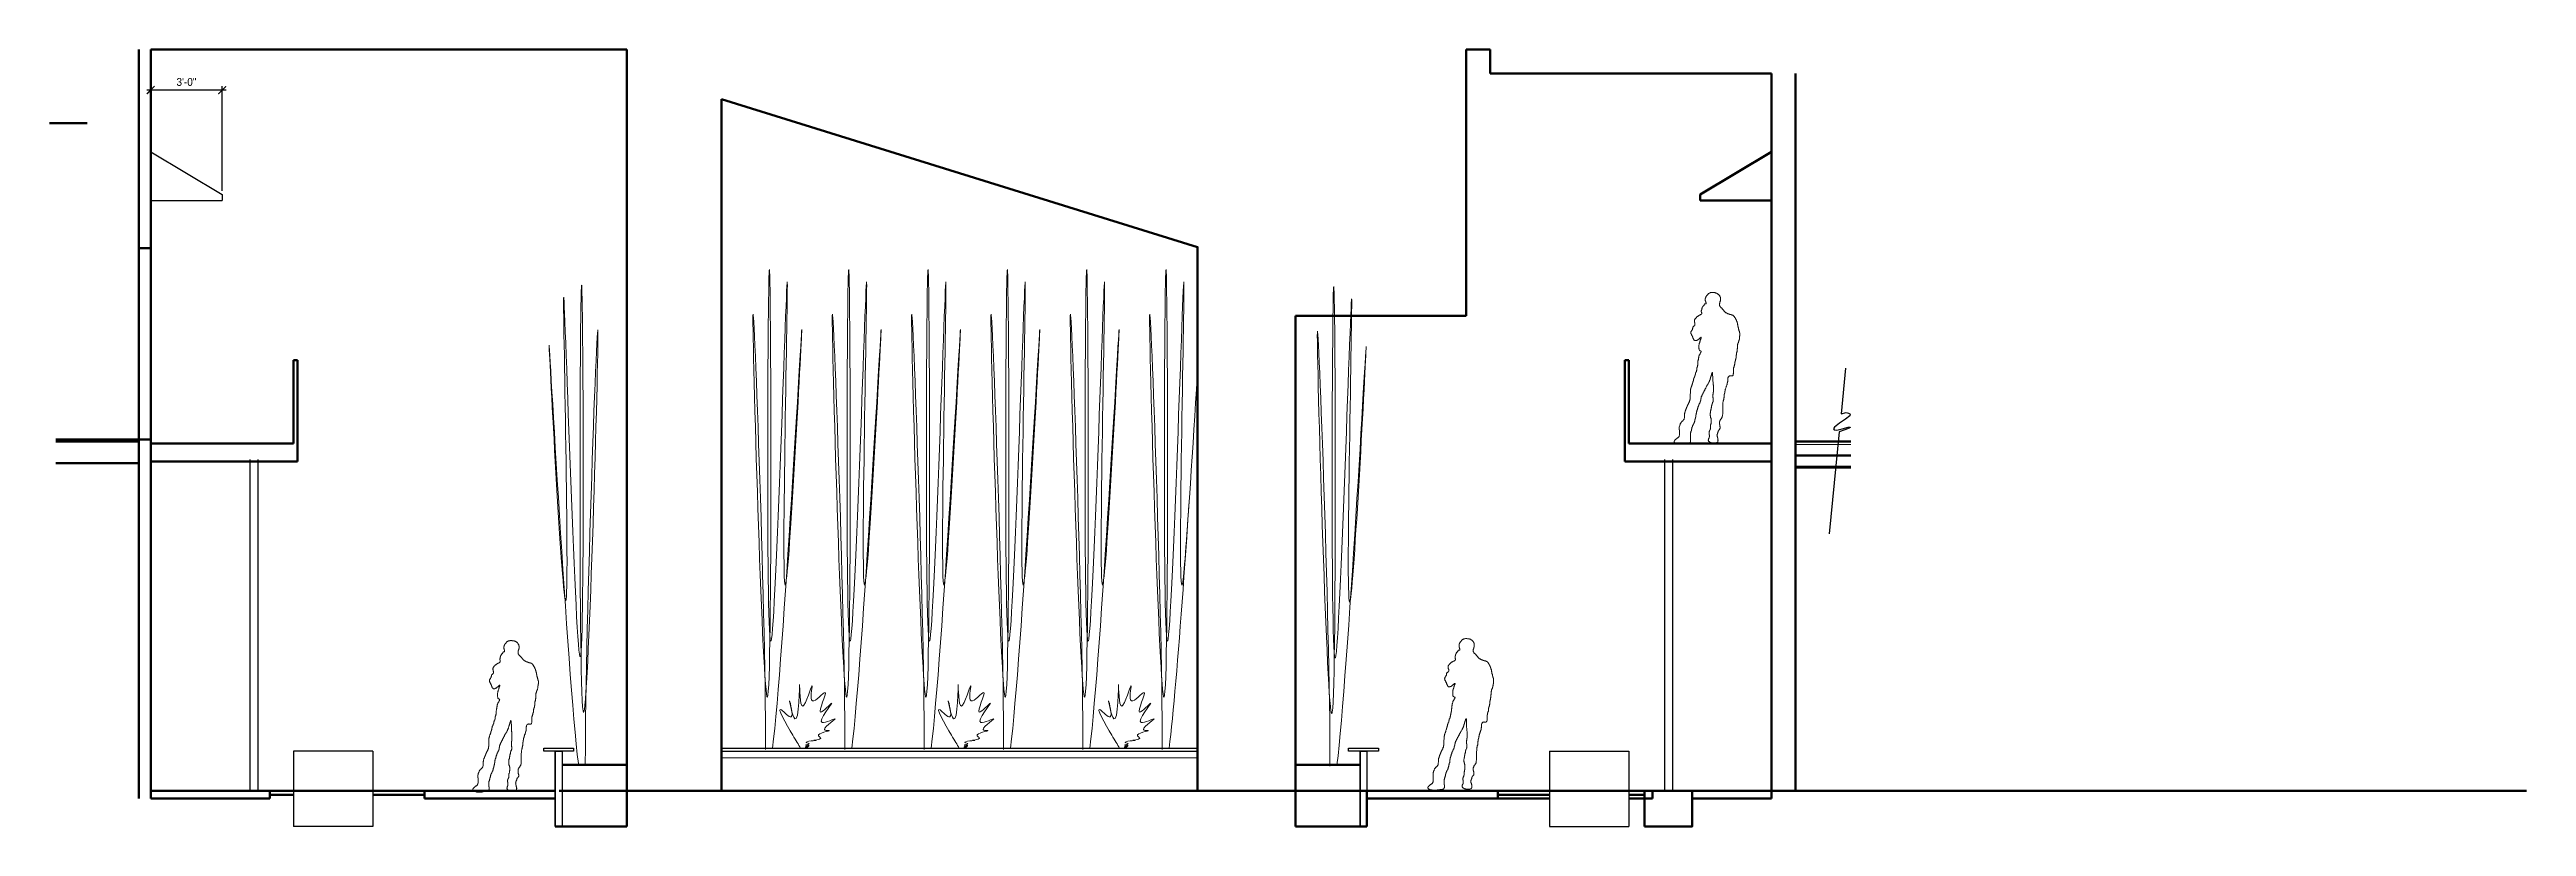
# Model space of a CAD drawing. Header units: inches. Extents: x -5536 to 8590, y -9140 to 228.
# Drawn here: x 7341 to 8590, y -4818 to -4426 of the extents above; entities that cross this region are included whole.
import ezdxf

# ---------------------------------------------------------------- set-up
doc = ezdxf.new("R2010")
doc.units = ezdxf.units.IN
doc.header["$LTSCALE"] = 0.125
doc.header["$MEASUREMENT"] = 0
doc.header["$PDMODE"] = 35
doc.header["$PDSIZE"] = -5
doc.layers.get('0').update_dxf_attribs({"linetype": 'CONTINUOUS'})
doc.layers.get('Defpoints').update_dxf_attribs({"linetype": 'CONTINUOUS'})
for name, color, linetype, lineweight in [('A-ELEV-2', 5, 'CONTINUOUS', 25), ('A-ELEV-3', 8, 'CONTINUOUS', 15), ('A-ELEV-CUT', 3, 'CONTINUOUS', 50)]:
    doc.layers.add(name, color=color, linetype=linetype, lineweight=lineweight)
doc.layers.add('A-note-dim-1_4', color=8, linetype='CONTINUOUS')
doc.styles.add('1_4SM', font='swisse.ttf', dxfattribs={"width": 0.9, "height": 4})
doc.dimstyles.new('DIM1_4', dxfattribs={"dimtxt": 4, "dimasz": 4, "dimexe": 2, "dimexo": 2, "dimgap": 2, "dimtad": 1, "dimdec": 4, "dimzin": 11, "dimdsep": 46, "dimlunit": 4, "dimtxsty": '1_4SM', "dimblk": 'ARCHTICK', "dimblk1": 'ARCHTICK', "dimblk2": 'ARCHTICK', "dimsah": 1, "dimcen": 4, "dimdle": 2, "dimclrd": 8, "dimclre": 8, "dimclrt": 8, "dimadec": 0, "dimazin": 0, "dimtfac": 4, "dimtdec": 4, "dimtofl": 0, "dimtmove": 2, "dimatfit": 3, "dimfxl": 1, "dimfrac": 2, "dimtzin": 0, "dimarcsym": 0})

msp = doc.modelspace()

# ---------------------------------------------------------------- blocks, each defined once
blk = doc.blocks.new('E01-PEEP-GREG01')
at = {"layer": 'A-ELEV-3'}
blk.add_lwpolyline([(3.5, 44.8), (3.4, 44.4), (3.3, 44.2), (3.1, 43.9), (3, 43.7), (2.9, 43.5), (2.8, 43.3), (2.7, 43.2), (2.6, 43), (2.5, 42.9), (2.5, 42.8), (2.4, 42.6), (2.4, 42.5), (2.3, 42.4), (2.3, 42.2), (2.3, 42.1), (2.2, 41.9), (2.2, 41.7), (2.2, 41.6), (2.1, 41.4), (2.1, 41.2), (2, 41), (2, 40.8), (2, 40.6), (1.9, 40.4), (1.9, 40.3), (1.9, 40.1), (1.8, 40), (1.8, 39.8), (1.8, 39.7), (1.8, 39.5), (1.8, 39.4), (1.8, 39.2), (1.7, 39), (1.7, 38.9), (1.7, 38.7), (1.7, 38.5), (1.7, 38.3), (1.7, 38.1), (1.7, 37.9), (1.7, 37.7), (1.6, 37.6), (1.6, 37.4), (1.6, 37.3), (1.5, 37.1), (1.5, 37), (1.5, 36.9), (1.4, 36.8), (1.4, 36.7), (1.4, 36.6), (1.3, 36.5), (1.3, 36.3), (1.3, 36.2), (1.3, 36.1), (1.2, 36), (1.2, 35.9), (1.2, 35.8), (1.2, 35.7), (1.2, 35.6), (1.2, 35.4), (1.2, 35.3), (1.2, 35.2), (1.1, 35.1), (1.1, 35), (1.1, 34.9), (1.1, 34.8), (1, 34.7), (1, 34.5), (0.9, 34.4), (0.9, 34.3), (0.8, 34.2), (0.8, 34.1), (0.7, 34), (0.7, 33.9), (0.6, 33.8), (0.6, 33.6), (0.6, 33.5), (0.5, 33.4), (0.5, 33.3), (0.5, 33.2), (0.5, 33.1), (0.4, 33), (0.4, 32.9), (0.4, 32.8), (0.4, 32.6), (0.3, 32.5), (0.3, 32.4), (0.3, 32.3), (0.2, 32.2), (0.2, 32.1), (0.1, 32), (0.1, 31.9), (0, 31.7), (0, 31.6), (-0.1, 31.5), (-0.1, 31.4), (-0.2, 31.3), (-0.2, 31.2), (-0.3, 31.1), (-0.3, 31), (-0.3, 30.8), (-0.4, 30.7), (-0.4, 30.6), (-0.4, 30.5), (-0.4, 30.4), (-0.5, 30.3), (-0.5, 30.2), (-0.5, 30.1), (-0.5, 29.9), (-0.6, 29.8), (-0.6, 29.7), (-0.6, 29.6), (-0.6, 29.5), (-0.7, 29.4), (-0.7, 29.3), (-0.8, 29.2), (-0.8, 29), (-0.8, 28.9), (-0.9, 28.8), (-0.9, 28.7), (-0.9, 28.6), (-1, 28.5), (-1, 28.4), (-1, 28.3), (-1.1, 28.1), (-1.1, 28), (-1.1, 27.9), (-1.2, 27.7), (-1.2, 27.6), (-1.3, 27.4), (-1.4, 27.2), (-1.4, 27), (-1.5, 26.8), (-1.6, 26.6), (-1.7, 26.4), (-1.7, 26.2), (-1.8, 26.1), (-1.8, 25.9), (-1.9, 25.7), (-1.9, 25.6), (-1.9, 25.4), (-2, 25.2), (-2, 25), (-2, 24.8), (-2, 24.6), (-2, 24.3), (-2, 23.9), (-2, 23.6), (-2.1, 23.2), (-2.1, 22.9), (-2.1, 22.5), (-2.1, 22.2), (-2.1, 21.9), (-2.1, 21.6), (-2.1, 21.4), (-2.1, 21.2), (-2.1, 21), (-2.2, 20.9), (-2.2, 20.8), (-2.2, 20.6), (-2.2, 20.5), (-2.3, 20.4), (-2.3, 20.3), (-2.3, 20.2), (-2.3, 20.1), (-2.3, 20), (-2.4, 19.8), (-2.4, 19.7), (-2.4, 19.6), (-2.5, 19.5), (-2.5, 19.4), (-2.6, 19.3), (-2.6, 19.2), (-2.6, 19.1), (-2.7, 18.9), (-2.7, 18.8), (-2.8, 18.7), (-2.9, 18.6), (-2.9, 18.5), (-3, 18.4), (-3, 18.3), (-3.1, 18.2), (-3.2, 18.1), (-3.2, 17.9), (-3.3, 17.8), (-3.3, 17.7), (-3.4, 17.6), (-3.4, 17.5), (-3.5, 17.4), (-3.5, 17.3), (-3.6, 17.2), (-3.6, 17), (-3.7, 16.9), (-3.7, 16.8), (-3.8, 16.7), (-3.8, 16.6), (-3.8, 16.5), (-3.9, 16.4), (-3.9, 16.3), (-4, 16.1), (-4, 16), (-4.1, 15.9), (-4.1, 15.8), (-4.2, 15.7), (-4.2, 15.6), (-4.3, 15.5), (-4.3, 15.4), (-4.3, 15.2), (-4.4, 15.1), (-4.4, 15), (-4.5, 14.9), (-4.5, 14.8), (-4.6, 14.7), (-4.6, 14.6), (-4.6, 14.5), (-4.7, 14.3), (-4.7, 14.2), (-4.7, 14.1), (-4.8, 14), (-4.8, 13.9), (-4.8, 13.8), (-4.8, 13.6), (-4.9, 13.4), (-4.9, 13.3), (-4.9, 13), (-4.9, 12.8), (-4.9, 12.5), (-4.9, 12.3), (-4.9, 12), (-5, 11.7), (-5, 11.4), (-5, 11.2), (-5.1, 10.9), (-5.1, 10.7), (-5.2, 10.5), (-5.3, 10.4), (-5.4, 10.2), (-5.5, 10.1), (-5.6, 10), (-5.7, 9.9), (-5.8, 9.8), (-5.9, 9.7), (-6, 9.6), (-6.2, 9.5), (-6.3, 9.4), (-6.4, 9.3), (-6.5, 9.1), (-6.6, 9), (-6.7, 8.9), (-6.8, 8.7), (-6.9, 8.5), (-7, 8.3), (-7.1, 8.1), (-7.1, 7.9), (-7.2, 7.7), (-7.3, 7.6), (-7.4, 7.4), (-7.4, 7.2), (-7.4, 7.1), (-7.5, 6.9), (-7.5, 6.8), (-7.5, 6.7), (-7.6, 6.6), (-7.6, 6.5), (-7.6, 6.3), (-7.6, 6.2), (-7.6, 6.1), (-7.6, 6), (-7.6, 5.9), (-7.6, 5.8), (-7.6, 5.7), (-7.6, 5.6), (-7.6, 5.4), (-7.6, 5.3), (-7.6, 5.2), (-7.5, 5.1), (-7.5, 5), (-7.5, 4.8), (-7.5, 4.6), (-7.5, 4.5), (-7.5, 4.2), (-7.5, 4), (-7.5, 3.7), (-7.5, 3.5), (-7.5, 3.2), (-7.5, 2.9), (-7.5, 2.7), (-7.5, 2.4), (-7.6, 2.2), (-7.7, 2), (-7.7, 1.8), (-7.8, 1.7), (-7.9, 1.5), (-8, 1.4), (-8.1, 1.3), (-8.2, 1.2), (-8.3, 1.2), (-8.5, 1.1), (-8.6, 1), (-8.7, 0.9), (-8.8, 0.9), (-8.9, 0.8), (-9, 0.7), (-9.1, 0.6), (-9.2, 0.5), (-9.3, 0.4), (-9.5, 0.3), (-9.6, 0.2), (-9.7, 0.1), (-9.8, 0), (-9.9, -0.1), (-9.9, -0.2), (-10, -0.3), (-10.1, -0.4), (-10.1, -0.5), (-10.2, -0.6), (-10.2, -0.7), (-10.2, -0.8), (-10.2, -1), (-10.2, -1), (-10.1, -1.1), (-10.1, -1.2), (-10, -1.3), (-9.9, -1.4), (-9.8, -1.5), (-9.7, -1.5), (-9.6, -1.6), (-9.4, -1.7), (-9.3, -1.7), (-9.1, -1.8), (-8.9, -1.8), (-8.7, -1.9), (-8.5, -1.9), (-8.3, -1.9), (-8.1, -2), (-7.8, -2), (-7.6, -2), (-7.4, -2.1), (-7.2, -2.1), (-7, -2.1), (-6.7, -2.1), (-6.5, -2.1), (-6.3, -2.1), (-6.1, -2.1), (-6, -2), (-5.8, -2), (-5.7, -2), (-5.5, -2), (-5.4, -1.9), (-5.2, -1.9), (-5.1, -1.9), (-4.9, -1.8), (-4.8, -1.8), (-4.6, -1.8), (-4.4, -1.8), (-4.2, -1.8), (-4, -1.7), (-3.8, -1.7), (-3.6, -1.7), (-3.5, -1.7), (-3.3, -1.7), (-3.1, -1.7), (-3, -1.7), (-2.8, -1.7), (-2.7, -1.6), (-2.6, -1.6), (-2.5, -1.6), (-2.4, -1.5), (-2.3, -1.4), (-2.2, -1.4), (-2.2, -1.3), (-2.1, -1.2), (-2.1, -1.1), (-2, -1), (-2, -0.9), (-2, -0.8), (-1.9, -0.7), (-1.9, -0.5), (-1.9, -0.4), (-1.9, -0.3), (-1.9, -0.2), (-1.9, -0.1), (-1.9, 0), (-1.9, 0.1), (-1.9, 0.2), (-1.9, 0.3), (-1.9, 0.5), (-1.9, 0.6), (-2, 0.7), (-2, 0.8), (-2, 1), (-2, 1.1), (-2, 1.3), (-2, 1.5), (-2, 1.6), (-2, 1.8), (-2, 2), (-2, 2.2), (-2, 2.4), (-2, 2.6), (-2, 2.8), (-2, 2.9), (-2, 3.1), (-2, 3.2), (-2, 3.4), (-1.9, 3.5), (-1.9, 3.6), (-1.9, 3.7), (-1.8, 3.8), (-1.8, 3.9), (-1.8, 4), (-1.7, 4.2), (-1.7, 4.3), (-1.7, 4.4), (-1.6, 4.5), (-1.6, 4.6), (-1.5, 4.7), (-1.5, 4.8), (-1.5, 4.9), (-1.5, 5.1), (-1.4, 5.2), (-1.4, 5.3), (-1.4, 5.4), (-1.4, 5.5), (-1.3, 5.6), (-1.3, 5.7), (-1.3, 5.8), (-1.3, 6), (-1.2, 6.1), (-1.2, 6.2), (-1.2, 6.3), (-1.2, 6.4), (-1.1, 6.5), (-1.1, 6.6), (-1, 6.7), (-1, 6.9), (-1, 7), (-0.9, 7.1), (-0.9, 7.2), (-0.8, 7.3), (-0.8, 7.4), (-0.7, 7.5), (-0.6, 7.6), (-0.6, 7.8), (-0.5, 7.9), (-0.5, 8), (-0.4, 8.1), (-0.3, 8.2), (-0.3, 8.3), (-0.2, 8.4), (-0.2, 8.5), (-0.1, 8.7), (-0.1, 8.8), (0, 8.9), (0, 9), (0, 9.1), (0.1, 9.2), (0.1, 9.3), (0.1, 9.4), (0.2, 9.5), (0.2, 9.7), (0.2, 9.8), (0.2, 9.9), (0.3, 10), (0.3, 10.1), (0.3, 10.2), (0.3, 10.3), (0.4, 10.4), (0.4, 10.6), (0.4, 10.7), (0.4, 10.8), (0.5, 10.9), (0.5, 11), (0.5, 11.1), (0.6, 11.2), (0.6, 11.3), (0.6, 11.5), (0.7, 11.6), (0.7, 11.7), (0.7, 11.8), (0.8, 11.9), (0.8, 12), (0.8, 12.1), (0.8, 12.2), (0.8, 12.4), (0.8, 12.5), (0.8, 12.6), (0.8, 12.7), (0.9, 12.8), (0.9, 12.9), (0.9, 13), (0.9, 13.1), (0.9, 13.3), (0.9, 13.4), (1, 13.5), (1, 13.6), (1, 13.7), (1, 13.8), (1, 13.9), (1.1, 14), (1.1, 14.1), (1.1, 14.3), (1.2, 14.4), (1.2, 14.5), (1.2, 14.6), (1.2, 14.7), (1.3, 14.8), (1.3, 14.9), (1.4, 15), (1.4, 15.2), (1.4, 15.3), (1.5, 15.4), (1.5, 15.5), (1.5, 15.6), (1.6, 15.7), (1.6, 15.8), (1.6, 15.9), (1.7, 16.1), (1.7, 16.2), (1.7, 16.3), (1.8, 16.4), (1.8, 16.5), (1.8, 16.6), (1.9, 16.7), (1.9, 16.8), (1.9, 17), (2, 17.1), (2, 17.2), (2.1, 17.3), (2.1, 17.4), (2.2, 17.5), (2.2, 17.6), (2.3, 17.7), (2.3, 17.9), (2.4, 18), (2.4, 18.1), (2.5, 18.2), (2.5, 18.3), (2.6, 18.4), (2.6, 18.5), (2.7, 18.6), (2.8, 18.7), (2.8, 18.9), (2.9, 19), (2.9, 19.1), (3, 19.2), (3, 19.3), (3, 19.4), (3.1, 19.5), (3.1, 19.6), (3.1, 19.8), (3.1, 19.9), (3.2, 20), (3.2, 20.1), (3.2, 20.2), (3.2, 20.3), (3.2, 20.4), (3.3, 20.5), (3.3, 20.7), (3.3, 20.8), (3.3, 20.9), (3.4, 21), (3.4, 21.1), (3.4, 21.2), (3.4, 21.3), (3.5, 21.4), (3.5, 21.6), (3.5, 21.7), (3.5, 21.8), (3.6, 21.9), (3.6, 22), (3.7, 22.1), (3.7, 22.2), (3.8, 22.3), (3.8, 22.5), (3.9, 22.6), (3.9, 22.7), (4, 22.8), (4, 22.9), (4.1, 23), (4.1, 23.1), (4.2, 23.2), (4.3, 23.3), (4.3, 23.5), (4.4, 23.6), (4.4, 23.7), (4.5, 23.8), (4.5, 23.9), (4.6, 24), (4.6, 24.1), (4.7, 24.2), (4.8, 24.4), (4.8, 24.5), (4.9, 24.6), (4.9, 24.7), (5, 24.8), (5, 24.9), (5.1, 25), (5.2, 25.1), (5.2, 25.3), (5.3, 25.4), (5.3, 25.5), (5.4, 25.6), (5.5, 25.7), (5.5, 25.9), (5.6, 26), (5.7, 26.2), (5.8, 26.4), (5.9, 26.6), (6, 26.8), (6.2, 27.1), (6.3, 27.3), (6.5, 27.6), (6.6, 27.9), (6.8, 28.2), (7, 28.4), (7.1, 28.7), (7.2, 28.9), (7.3, 29.1), (7.4, 29.2), (7.4, 29.4), (7.5, 29.5), (7.6, 29.6), (7.6, 29.7), (7.7, 29.9), (7.7, 30), (7.7, 30.1), (7.8, 30.2), (7.8, 30.3), (7.9, 30.4), (7.9, 30.5), (7.9, 30.6), (8, 30.8), (8, 30.9), (8, 31), (8.1, 31.1), (8.1, 31.2), (8.1, 31.3), (8.2, 31.4), (8.2, 31.5), (8.2, 31.7), (8.3, 31.8), (8.3, 31.9), (8.3, 32), (8.4, 32.1), (8.4, 32.2), (8.4, 32.3), (8.5, 32.4), (8.5, 32.5), (8.6, 32.7), (8.6, 32.8), (8.6, 32.9), (8.6, 33), (8.7, 33.1), (8.7, 33.2), (8.7, 33.3), (8.8, 33.4), (8.8, 33.6), (8.8, 33.7), (8.9, 33.8), (8.9, 33.9), (8.9, 33.9), (9, 34), (9, 34), (9.1, 34), (9.1, 34), (9.1, 34), (9.1, 33.9), (9.2, 33.8), (9.2, 33.6), (9.2, 33.4), (9.2, 33.2), (9.2, 32.8), (9.2, 32.5), (9.3, 32.1), (9.3, 31.6), (9.3, 31.2), (9.3, 30.8), (9.3, 30.3), (9.3, 29.9), (9.3, 29.6), (9.4, 29.2), (9.4, 29), (9.4, 28.7), (9.4, 28.5), (9.5, 28.3), (9.5, 28.1), (9.5, 27.9), (9.6, 27.6), (9.6, 27.3), (9.6, 27), (9.6, 26.6), (9.6, 26.3), (9.6, 25.9), (9.6, 25.5), (9.6, 25.2), (9.6, 24.9), (9.6, 24.7), (9.6, 24.4), (9.6, 24.2), (9.5, 24.1), (9.5, 23.9), (9.5, 23.8), (9.5, 23.7), (9.4, 23.6), (9.4, 23.5), (9.4, 23.3), (9.4, 23.2), (9.4, 23.1), (9.3, 23), (9.3, 22.9), (9.3, 22.8), (9.3, 22.7), (9.3, 22.6), (9.3, 22.5), (9.3, 22.3), (9.3, 22.2), (9.3, 22.1), (9.3, 22), (9.3, 21.9), (9.3, 21.8), (9.3, 21.7), (9.3, 21.6), (9.3, 21.4), (9.4, 21.3), (9.4, 21.2), (9.4, 21.1), (9.4, 21), (9.4, 20.9), (9.5, 20.8), (9.5, 20.7), (9.5, 20.5), (9.5, 20.4), (9.5, 20.3), (9.5, 20.2), (9.5, 20.1), (9.5, 20), (9.5, 19.9), (9.5, 19.8), (9.5, 19.6), (9.4, 19.5), (9.4, 19.4), (9.4, 19.3), (9.3, 19.2), (9.3, 19.1), (9.2, 19), (9.2, 18.9), (9.1, 18.7), (9.1, 18.6), (9.1, 18.5), (9, 18.4), (9, 18.3), (8.9, 18.2), (8.9, 18.1), (8.9, 18), (8.8, 17.9), (8.8, 17.7), (8.8, 17.6), (8.8, 17.5), (8.8, 17.4), (8.7, 17.3), (8.7, 17.2), (8.7, 17.1), (8.7, 17), (8.6, 16.8), (8.6, 16.7), (8.6, 16.6), (8.6, 16.5), (8.6, 16.4), (8.5, 16.3), (8.5, 16.2), (8.5, 16.1), (8.5, 15.9), (8.4, 15.8), (8.4, 15.7), (8.4, 15.6), (8.4, 15.5), (8.3, 15.4), (8.3, 15.3), (8.3, 15.2), (8.3, 15), (8.3, 14.9), (8.2, 14.8), (8.2, 14.7), (8.2, 14.6), (8.2, 14.5), (8.1, 14.4), (8.1, 14.3), (8.1, 14.1), (8.1, 14), (8.1, 13.9), (8.1, 13.7), (8, 13.5), (8, 13.4), (8, 13.2), (8, 13), (8, 12.8), (8, 12.6), (8, 12.4), (8.1, 12.2), (8.1, 12.1), (8.1, 11.9), (8.1, 11.7), (8.2, 11.6), (8.2, 11.5), (8.2, 11.4), (8.3, 11.2), (8.3, 11.1), (8.3, 11), (8.4, 10.9), (8.4, 10.8), (8.4, 10.7), (8.5, 10.6), (8.5, 10.4), (8.5, 10.3), (8.5, 10.2), (8.5, 10.1), (8.5, 10), (8.5, 9.9), (8.5, 9.8), (8.5, 9.7), (8.5, 9.5), (8.5, 9.4), (8.5, 9.3), (8.5, 9.2), (8.5, 9.1), (8.5, 9), (8.5, 8.9), (8.5, 8.8), (8.4, 8.7), (8.4, 8.5), (8.4, 8.4), (8.4, 8.3), (8.3, 8.2), (8.3, 8.1), (8.3, 8), (8.3, 7.9), (8.3, 7.8), (8.2, 7.6), (8.2, 7.5), (8.2, 7.4), (8.2, 7.3), (8.1, 7.2), (8.1, 7.1), (8.1, 7), (8.1, 6.9), (8.1, 6.7), (8.1, 6.6), (8.1, 6.5), (8.1, 6.4), (8.1, 6.3), (8.1, 6.2), (8.1, 6.1), (8.1, 6), (8.1, 5.8), (8.1, 5.7), (8.1, 5.6), (8, 5.5), (8, 5.4), (8, 5.3), (7.9, 5.2), (7.9, 5.1), (7.8, 4.9), (7.7, 4.8), (7.7, 4.7), (7.6, 4.6), (7.6, 4.5), (7.5, 4.4), (7.5, 4.3), (7.5, 4.2), (7.4, 4), (7.4, 3.9), (7.4, 3.8), (7.4, 3.7), (7.4, 3.6), (7.4, 3.5), (7.4, 3.4), (7.4, 3.3), (7.4, 3.2), (7.5, 3), (7.5, 2.9), (7.5, 2.8), (7.5, 2.7), (7.5, 2.6), (7.6, 2.5), (7.6, 2.4), (7.6, 2.3), (7.6, 2.1), (7.6, 2), (7.6, 1.9), (7.6, 1.8), (7.6, 1.7), (7.5, 1.6), (7.5, 1.5), (7.5, 1.4), (7.5, 1.2), (7.4, 1.1), (7.4, 1), (7.3, 0.9), (7.3, 0.8), (7.2, 0.7), (7.2, 0.6), (7.1, 0.5), (7.1, 0.3), (7.1, 0.2), (7, 0.1), (7, 0), (7, -0.1), (7.1, -0.2), (7.1, -0.3), (7.1, -0.4), (7.2, -0.5), (7.2, -0.6), (7.3, -0.7), (7.4, -0.8), (7.5, -0.8), (7.6, -0.9), (7.7, -1), (7.8, -1.1), (7.9, -1.1), (8, -1.2), (8.1, -1.2), (8.2, -1.3), (8.4, -1.3), (8.5, -1.4), (8.6, -1.4), (8.8, -1.4), (9, -1.5), (9.2, -1.5), (9.4, -1.5), (9.7, -1.5), (10, -1.5), (10.2, -1.5), (10.5, -1.5), (10.8, -1.5), (11, -1.5), (11.2, -1.4), (11.4, -1.3), (11.5, -1.3), (11.6, -1.2), (11.7, -1.1), (11.8, -1), (11.8, -0.9), (11.9, -0.8), (11.9, -0.7), (11.9, -0.5), (11.9, -0.4), (11.9, -0.3), (12, -0.2), (12, -0.1), (12, 0), (11.9, 0.1), (11.9, 0.2), (11.9, 0.3), (11.9, 0.5), (11.9, 0.6), (11.9, 0.7), (11.8, 0.8), (11.8, 0.9), (11.8, 1), (11.8, 1.1), (11.7, 1.2), (11.7, 1.4), (11.6, 1.5), (11.6, 1.6), (11.6, 1.7), (11.5, 1.8), (11.5, 1.9), (11.5, 2), (11.5, 2.1), (11.5, 2.3), (11.4, 2.4), (11.4, 2.5), (11.5, 2.6), (11.5, 2.7), (11.5, 2.8), (11.5, 2.9), (11.6, 3), (11.6, 3.2), (11.6, 3.3), (11.7, 3.4), (11.7, 3.5), (11.8, 3.6), (11.8, 3.7), (11.9, 3.8), (11.9, 3.9), (11.9, 4), (12, 4.2), (12, 4.3), (12, 4.4), (12, 4.5), (12.1, 4.6), (12.1, 4.7), (12.2, 4.8), (12.3, 4.9), (12.3, 5), (12.4, 5.1), (12.5, 5.2), (12.6, 5.3), (12.7, 5.4), (12.7, 5.5), (12.8, 5.6), (12.9, 5.7), (12.9, 5.8), (12.9, 5.9), (13, 6), (13, 6.1), (13, 6.2), (13, 6.3), (13, 6.5), (13, 6.6), (13, 6.7), (12.9, 6.8), (12.9, 6.9), (12.9, 7), (12.9, 7.1), (12.9, 7.2), (12.8, 7.3), (12.8, 7.5), (12.8, 7.6), (12.8, 7.7), (12.8, 7.8), (12.7, 7.9), (12.7, 8), (12.7, 8.1), (12.7, 8.2), (12.7, 8.4), (12.7, 8.5), (12.7, 8.6), (12.7, 8.7), (12.7, 8.8), (12.7, 8.9), (12.7, 9), (12.7, 9.1), (12.7, 9.3), (12.8, 9.4), (12.8, 9.5), (12.8, 9.6), (12.9, 9.7), (12.9, 9.8), (13, 9.9), (13, 10), (13.1, 10.2), (13.2, 10.3), (13.2, 10.4), (13.3, 10.5), (13.4, 10.6), (13.5, 10.7), (13.6, 10.8), (13.6, 10.9), (13.7, 11.1), (13.8, 11.2), (13.8, 11.3), (13.9, 11.4), (14, 11.5), (14, 11.6), (14.1, 11.7), (14.1, 11.8), (14.1, 12), (14.2, 12.1), (14.2, 12.3), (14.2, 12.5), (14.2, 12.8), (14.3, 13.1), (14.3, 13.5), (14.3, 14), (14.3, 14.6), (14.3, 15.1), (14.3, 15.8), (14.3, 16.4), (14.3, 17), (14.3, 17.5), (14.4, 18), (14.4, 18.4), (14.4, 18.8), (14.4, 19), (14.5, 19.2), (14.5, 19.4), (14.6, 19.6), (14.6, 19.7), (14.6, 19.8), (14.7, 19.9), (14.7, 20), (14.7, 20.1), (14.7, 20.3), (14.8, 20.4), (14.8, 20.5), (14.8, 20.6), (14.8, 20.7), (14.9, 20.8), (14.9, 20.9), (14.9, 21), (14.9, 21.1), (14.9, 21.3), (15, 21.4), (15, 21.5), (15, 21.6), (15, 21.7), (15, 21.8), (15, 21.9), (15, 22), (15, 22.2), (15, 22.3), (15, 22.4), (15, 22.5), (15.1, 22.6), (15.1, 22.7), (15.1, 22.8), (15.1, 22.9), (15.1, 23.1), (15.2, 23.2), (15.2, 23.3), (15.2, 23.4), (15.2, 23.5), (15.2, 23.6), (15.3, 23.7), (15.3, 23.8), (15.3, 24), (15.3, 24.1), (15.4, 24.2), (15.4, 24.3), (15.4, 24.4), (15.4, 24.5), (15.4, 24.6), (15.5, 24.7), (15.5, 24.9), (15.5, 25), (15.5, 25.1), (15.6, 25.2), (15.6, 25.3), (15.6, 25.4), (15.6, 25.5), (15.7, 25.7), (15.7, 25.8), (15.7, 25.9), (15.8, 26.1), (15.8, 26.2), (15.9, 26.4), (16, 26.6), (16, 26.8), (16.1, 27), (16.2, 27.2), (16.2, 27.4), (16.3, 27.6), (16.4, 27.7), (16.4, 27.9), (16.5, 28), (16.5, 28.2), (16.5, 28.3), (16.6, 28.4), (16.6, 28.6), (16.6, 28.7), (16.6, 28.8), (16.7, 28.9), (16.7, 29), (16.7, 29.1), (16.7, 29.2), (16.7, 29.4), (16.8, 29.5), (16.8, 29.7), (16.8, 29.8), (16.8, 30), (16.8, 30.2), (16.8, 30.4), (16.8, 30.6), (16.8, 30.8), (16.9, 31), (16.9, 31.1), (16.9, 31.3), (17, 31.5), (17, 31.6), (17.1, 31.8), (17.2, 31.9), (17.3, 32), (17.4, 32.1), (17.5, 32.2), (17.6, 32.2), (17.7, 32.3), (17.8, 32.3), (17.9, 32.3), (18, 32.3), (18.1, 32.4), (18.2, 32.4), (18.3, 32.3), (18.4, 32.3), (18.5, 32.3), (18.7, 32.3), (18.8, 32.3), (18.9, 32.3), (19, 32.3), (19.1, 32.3), (19.2, 32.3), (19.2, 32.4), (19.3, 32.4), (19.4, 32.5), (19.4, 32.6), (19.5, 32.7), (19.5, 32.8), (19.6, 33), (19.6, 33.2), (19.6, 33.4), (19.7, 33.6), (19.7, 33.9), (19.7, 34.2), (19.7, 34.4), (19.7, 34.7), (19.7, 35), (19.7, 35.2), (19.7, 35.5), (19.7, 35.7), (19.7, 35.9), (19.8, 36), (19.8, 36.2), (19.8, 36.3), (19.8, 36.4), (19.9, 36.6), (19.9, 36.7), (19.9, 36.8), (20, 36.9), (20, 37), (20.1, 37.1), (20.1, 37.2), (20.1, 37.4), (20.2, 37.5), (20.2, 37.6), (20.2, 37.7), (20.3, 37.8), (20.3, 37.9), (20.3, 38), (20.3, 38.1), (20.4, 38.2), (20.4, 38.4), (20.4, 38.5), (20.4, 38.6), (20.4, 38.7), (20.4, 38.8), (20.4, 38.9), (20.4, 39), (20.4, 39.1), (20.4, 39.3), (20.5, 39.4), (20.5, 39.5), (20.5, 39.6), (20.6, 39.7), (20.6, 39.8), (20.6, 39.9), (20.7, 40), (20.7, 40.2), (20.7, 40.3), (20.8, 40.4), (20.8, 40.5), (20.8, 40.6), (20.9, 40.7), (20.9, 40.8), (20.9, 40.9), (20.9, 41.1), (20.9, 41.2), (21, 41.3), (21, 41.4), (21, 41.5), (21, 41.6), (21.1, 41.7), (21.1, 41.8), (21.1, 42), (21.1, 42.1), (21.1, 42.2), (21.1, 42.3), (21.1, 42.4), (21.1, 42.5), (21.1, 42.6), (21.1, 42.7), (21.1, 42.8), (21.2, 43), (21.2, 43.1), (21.2, 43.2), (21.2, 43.3), (21.2, 43.4), (21.2, 43.5), (21.3, 43.6), (21.3, 43.7), (21.3, 43.9), (21.3, 44), (21.4, 44.1), (21.4, 44.2), (21.4, 44.3), (21.4, 44.4), (21.4, 44.5), (21.5, 44.6), (21.5, 44.8), (21.5, 44.9), (21.5, 45), (21.6, 45.1), (21.6, 45.2), (21.6, 45.4), (21.6, 45.5), (21.6, 45.6), (21.6, 45.8), (21.6, 46), (21.7, 46.2), (21.7, 46.4), (21.7, 46.6), (21.7, 46.7), (21.7, 46.9), (21.7, 47.1), (21.7, 47.3), (21.7, 47.5), (21.7, 47.6), (21.7, 47.7), (21.8, 47.9), (21.8, 48), (21.8, 48.1), (21.8, 48.2), (21.9, 48.3), (21.9, 48.5), (21.9, 48.6), (22, 48.7), (22, 48.8), (22.1, 48.9), (22.1, 49), (22.2, 49.1), (22.2, 49.2), (22.3, 49.4), (22.3, 49.5), (22.3, 49.6), (22.4, 49.7), (22.4, 49.8), (22.5, 49.9), (22.5, 50), (22.5, 50.1), (22.6, 50.3), (22.6, 50.4), (22.6, 50.5), (22.6, 50.6), (22.7, 50.7), (22.7, 50.8), (22.7, 50.9), (22.7, 51), (22.7, 51.2), (22.7, 51.3), (22.7, 51.4), (22.7, 51.5), (22.8, 51.6), (22.8, 51.7), (22.8, 51.8), (22.8, 51.9), (22.8, 52), (22.8, 52.2), (22.8, 52.3), (22.8, 52.4), (22.9, 52.5), (22.9, 52.6), (22.9, 52.7), (22.9, 52.8), (22.9, 52.9), (22.9, 53.1), (22.9, 53.2), (22.9, 53.3), (22.9, 53.4), (22.9, 53.5), (22.9, 53.6), (22.9, 53.7), (22.9, 53.8), (22.9, 54), (22.8, 54.1), (22.8, 54.2), (22.8, 54.3), (22.8, 54.4), (22.7, 54.5), (22.7, 54.6), (22.7, 54.7), (22.6, 54.9), (22.6, 55), (22.6, 55.1), (22.5, 55.2), (22.5, 55.4), (22.4, 55.5), (22.4, 55.7), (22.3, 55.9), (22.3, 56), (22.3, 56.2), (22.2, 56.4), (22.2, 56.6), (22.1, 56.8), (22.1, 57), (22.1, 57.2), (22, 57.3), (22, 57.5), (22, 57.6), (21.9, 57.8), (21.9, 57.9), (21.9, 58), (21.9, 58.1), (21.8, 58.2), (21.8, 58.3), (21.8, 58.4), (21.8, 58.6), (21.8, 58.7), (21.7, 58.8), (21.7, 58.9), (21.7, 59), (21.6, 59.1), (21.6, 59.2), (21.6, 59.3), (21.5, 59.5), (21.5, 59.6), (21.4, 59.7), (21.4, 59.8), (21.4, 59.9), (21.3, 60), (21.3, 60.1), (21.2, 60.2), (21.2, 60.4), (21.1, 60.5), (21.1, 60.6), (21, 60.7), (21, 60.8), (20.9, 60.9), (20.9, 61), (20.8, 61.1), (20.7, 61.2), (20.7, 61.4), (20.6, 61.5), (20.5, 61.6), (20.5, 61.7), (20.4, 61.8), (20.3, 61.9), (20.3, 62), (20.2, 62.1), (20.1, 62.2), (20.1, 62.3), (20, 62.4), (19.9, 62.5), (19.8, 62.6), (19.7, 62.7), (19.6, 62.8), (19.5, 62.8), (19.4, 62.9), (19.3, 62.9), (19.2, 63), (19.1, 63), (19, 63), (18.9, 63.1), (18.7, 63.1), (18.6, 63.1), (18.5, 63.2), (18.4, 63.2), (18.3, 63.2), (18.2, 63.2), (18.1, 63.3), (18, 63.3), (17.8, 63.3), (17.7, 63.4), (17.6, 63.4), (17.5, 63.5), (17.4, 63.5), (17.3, 63.6), (17.2, 63.6), (17.1, 63.6), (17, 63.7), (16.8, 63.7), (16.7, 63.8), (16.6, 63.8), (16.5, 63.9), (16.4, 63.9), (16.3, 64), (16.2, 64.1), (16.1, 64.1), (15.9, 64.2), (15.8, 64.2), (15.7, 64.3), (15.6, 64.4), (15.5, 64.5), (15.4, 64.6), (15.3, 64.7), (15.2, 64.8), (15.1, 64.9), (15, 65), (14.9, 65.1), (14.9, 65.2), (14.8, 65.3), (14.7, 65.4), (14.6, 65.5), (14.5, 65.6), (14.5, 65.7), (14.4, 65.8), (14.3, 65.9), (14.2, 66), (14.1, 66.1), (14.1, 66.2), (14, 66.3), (13.9, 66.4), (13.8, 66.5), (13.7, 66.6), (13.6, 66.6), (13.5, 66.7), (13.4, 66.8), (13.3, 66.9), (13.2, 67), (13.1, 67.1), (13, 67.2), (13, 67.3), (12.9, 67.4), (12.9, 67.5), (12.8, 67.6), (12.8, 67.7), (12.7, 67.8), (12.7, 68), (12.7, 68.1), (12.7, 68.2), (12.7, 68.3), (12.7, 68.4), (12.7, 68.5), (12.7, 68.6), (12.7, 68.7), (12.7, 68.9), (12.8, 69), (12.8, 69.1), (12.8, 69.2), (12.8, 69.3), (12.9, 69.4), (12.9, 69.5), (12.9, 69.6), (13, 69.8), (13, 69.9), (13, 70), (13.1, 70.1), (13.1, 70.2), (13.1, 70.3), (13.2, 70.4), (13.2, 70.5), (13.2, 70.6), (13.2, 70.8), (13.2, 70.9), (13.2, 71), (13.2, 71.1), (13.2, 71.2), (13.2, 71.3), (13.2, 71.4), (13.2, 71.5), (13.1, 71.7), (13.1, 71.8), (13.1, 71.9), (13.1, 72), (13, 72.1), (13, 72.2), (12.9, 72.3), (12.9, 72.4), (12.8, 72.6), (12.8, 72.7), (12.7, 72.8), (12.6, 72.9), (12.5, 73), (12.4, 73.1), (12.4, 73.2), (12.3, 73.3), (12.2, 73.4), (12, 73.5), (11.9, 73.6), (11.8, 73.6), (11.7, 73.7), (11.6, 73.8), (11.5, 73.8), (11.4, 73.9), (11.3, 74), (11.2, 74), (11, 74.1), (10.9, 74.1), (10.8, 74.1), (10.7, 74.2), (10.6, 74.2), (10.5, 74.2), (10.4, 74.3), (10.2, 74.3), (10.1, 74.3), (10, 74.3), (9.8, 74.3), (9.7, 74.3), (9.5, 74.4), (9.3, 74.4), (9.1, 74.4), (8.9, 74.4), (8.7, 74.4), (8.5, 74.3), (8.3, 74.3), (8.2, 74.3), (8, 74.2), (7.9, 74.2), (7.7, 74.1), (7.6, 74.1), (7.5, 74), (7.4, 73.9), (7.2, 73.9), (7.1, 73.8), (7, 73.7), (6.9, 73.6), (6.9, 73.5), (6.8, 73.4), (6.7, 73.3), (6.6, 73.2), (6.5, 73.1), (6.4, 72.9), (6.3, 72.8), (6.2, 72.7), (6.1, 72.6), (6, 72.5), (6, 72.4), (5.9, 72.3), (5.8, 72.2), (5.8, 72), (5.7, 71.9), (5.7, 71.8), (5.6, 71.7), (5.6, 71.6), (5.6, 71.5), (5.6, 71.4), (5.5, 71.3), (5.5, 71.1), (5.5, 71), (5.5, 70.9), (5.5, 70.8), (5.5, 70.7), (5.5, 70.6), (5.5, 70.5), (5.5, 70.4), (5.6, 70.2), (5.6, 70.1), (5.6, 70), (5.6, 69.9), (5.7, 69.8), (5.7, 69.7), (5.8, 69.6), (5.8, 69.5), (5.8, 69.3), (5.9, 69.2), (5.9, 69.1), (5.9, 69), (5.9, 68.9), (5.9, 68.8), (5.9, 68.8), (5.9, 68.7), (5.9, 68.7), (5.8, 68.6), (5.7, 68.6), (5.7, 68.6), (5.6, 68.6), (5.5, 68.6), (5.4, 68.6), (5.3, 68.6), (5.3, 68.6), (5.2, 68.6), (5.1, 68.5), (5.1, 68.4), (5, 68.3), (5, 68.2), (5, 68.1), (4.9, 68), (4.8, 67.9), (4.8, 67.8), (4.7, 67.7), (4.6, 67.6), (4.5, 67.6), (4.4, 67.5), (4.3, 67.4), (4.3, 67.3), (4.2, 67.2), (4.1, 67.1), (4.1, 67), (4, 66.9), (4, 66.7), (3.9, 66.6), (3.9, 66.5), (3.9, 66.4), (3.8, 66.3), (3.8, 66.2), (3.8, 66.1), (3.7, 66), (3.7, 65.8), (3.7, 65.7), (3.6, 65.6), (3.6, 65.5), (3.6, 65.4), (3.6, 65.3), (3.5, 65.2), (3.5, 65.1), (3.5, 65), (3.5, 64.8), (3.5, 64.7), (3.6, 64.6), (3.6, 64.5), (3.6, 64.4), (3.6, 64.3), (3.7, 64.2), (3.7, 64.1), (3.7, 64), (3.7, 63.9), (3.7, 63.8), (3.7, 63.7), (3.6, 63.6), (3.6, 63.5), (3.5, 63.4), (3.4, 63.3), (3.3, 63.3), (3.2, 63.2), (3.1, 63.2), (3, 63.1), (2.9, 63), (2.8, 63), (2.6, 62.9), (2.5, 62.9), (2.4, 62.8), (2.3, 62.8), (2.2, 62.7), (2.1, 62.6), (2, 62.6), (1.9, 62.5), (1.7, 62.4), (1.6, 62.3), (1.5, 62.2), (1.4, 62.2), (1.3, 62.1), (1.2, 62), (1.1, 61.9), (1, 61.8), (0.9, 61.6), (0.7, 61.5), (0.6, 61.4), (0.5, 61.3), (0.5, 61.2), (0.4, 61.1), (0.3, 61), (0.2, 60.9), (0.2, 60.8), (0.1, 60.6), (0.1, 60.5), (0.1, 60.4), (0, 60.3), (0, 60.2), (0, 60.1), (0, 60), (0, 59.9), (0, 59.7), (0.1, 59.6), (0.1, 59.5), (0.1, 59.4), (0.1, 59.3), (0.2, 59.2), (0.2, 59.1), (0.2, 59), (0.3, 58.8), (0.3, 58.7), (0.3, 58.6), (0.3, 58.5), (0.3, 58.4), (0.3, 58.3), (0.3, 58.2), (0.3, 58.1), (0.3, 58), (0.2, 57.9), (0.2, 57.8), (0.1, 57.7), (0, 57.6), (-0.1, 57.5), (-0.2, 57.4), (-0.2, 57.4), (-0.3, 57.3), (-0.4, 57.3), (-0.5, 57.2), (-0.6, 57.1), (-0.6, 57.1), (-0.7, 57), (-0.7, 56.9), (-0.8, 56.8), (-0.8, 56.7), (-0.8, 56.6), (-0.8, 56.5), (-0.8, 56.4), (-0.9, 56.2), (-0.9, 56.1), (-0.9, 56), (-0.9, 55.9), (-1, 55.8), (-1, 55.7), (-1.1, 55.6), (-1.1, 55.5), (-1.2, 55.3), (-1.3, 55.2), (-1.4, 55.1), (-1.4, 55), (-1.5, 54.9), (-1.6, 54.8), (-1.6, 54.7), (-1.7, 54.6), (-1.7, 54.4), (-1.7, 54.3), (-1.8, 54.2), (-1.8, 54.1), (-1.8, 54), (-1.7, 53.9), (-1.7, 53.8), (-1.7, 53.7), (-1.6, 53.6), (-1.6, 53.4), (-1.5, 53.3), (-1.5, 53.2), (-1.4, 53.1), (-1.4, 53), (-1.3, 52.9), (-1.2, 52.8), (-1.2, 52.7), (-1.1, 52.5), (-1.1, 52.4), (-1, 52.3), (-1, 52.2), (-0.9, 52.1), (-0.9, 52), (-0.8, 51.9), (-0.8, 51.8), (-0.7, 51.6), (-0.7, 51.5), (-0.7, 51.4), (-0.6, 51.3), (-0.6, 51.2), (-0.5, 51.1), (-0.5, 51), (-0.4, 50.9), (-0.3, 50.7), (-0.3, 50.6), (-0.2, 50.5), (-0.2, 50.4), (-0.1, 50.3), (0, 50.3), (0.1, 50.2), (0.2, 50.1), (0.3, 50.1), (0.4, 50.1), (0.5, 50.1), (0.6, 50.1), (0.7, 50.1), (0.8, 50.1), (0.9, 50.1), (1, 50.2), (1.1, 50.2), (1.2, 50.2), (1.3, 50.3), (1.5, 50.3), (1.6, 50.4), (1.7, 50.4), (1.8, 50.5), (1.9, 50.6), (2, 50.7), (2.1, 50.8), (2.2, 50.9), (2.4, 51), (2.5, 51.1), (2.6, 51.2), (2.7, 51.3), (2.8, 51.4), (2.9, 51.5), (3, 51.6), (3.1, 51.6), (3.2, 51.7), (3.3, 51.8), (3.4, 51.8), (3.4, 51.8), (3.5, 51.8), (3.5, 51.8), (3.5, 51.8), (3.5, 51.7), (3.5, 51.6), (3.5, 51.5), (3.4, 51.4), (3.4, 51.3), (3.3, 51.2), (3.3, 51.1), (3.2, 51), (3.2, 50.9), (3.2, 50.8), (3.1, 50.7), (3.1, 50.5), (3, 50.4), (3, 50.3), (3, 50.2), (2.9, 50.1), (2.9, 50), (2.9, 49.9), (2.9, 49.8), (2.8, 49.6), (2.8, 49.5), (2.8, 49.4), (2.7, 49.3), (2.7, 49.2), (2.7, 49.1), (2.6, 49), (2.6, 48.9), (2.5, 48.7), (2.5, 48.6), (2.5, 48.5), (2.4, 48.4), (2.4, 48.3), (2.4, 48.2), (2.4, 48.1), (2.3, 47.9), (2.3, 47.8), (2.3, 47.6), (2.3, 47.5), (2.3, 47.3), (2.3, 47.1), (2.3, 46.9), (2.3, 46.7), (2.3, 46.5), (2.3, 46.3), (2.3, 46.1), (2.4, 45.9), (2.4, 45.7), (2.4, 45.5), (2.5, 45.4), (2.6, 45.2), (2.8, 45.1), (3, 44.9), (3.2, 44.8), (3.5, 44.8)], dxfattribs=at)
blk = doc.blocks.new('_ARCHTICK')
at = {"color": 0, "linetype": 'ByBlock', "const_width": 0.15}
blk.add_lwpolyline([(-0.5, -0.5), (0.5, 0.5)], dxfattribs=at)
blk = doc.blocks.new('*D30')
at = {"layer": 'A-note-dim-1_4', "color": 8, "lineweight": -2, "transparency": 16777216}
for p, q in [((7392.3, -4500.5), (7392.3, -4444.9)), ((7428.3, -4497.6), (7428.3, -4444.9)), ((7430.3, -4446.9), (7390.3, -4446.9))]:
    blk.add_line(p, q, dxfattribs=at)
at = {"layer": 'Defpoints', "color": 0, "transparency": 16777216}
for p in [(7392.3, -4446.9), (7392.3, -4502.5), (7428.3, -4499.6)]:
    blk.add_point(p, dxfattribs=at)
at = {"layer": 'A-note-dim-1_4', "color": 8, "lineweight": -2, "transparency": 16777216, "xscale": 4, "yscale": 4, "zscale": 4, "rotation": 180}
blk.add_blockref('_ARCHTICK', (7392.3, -4446.9), dxfattribs=at)
at = {"layer": 'A-note-dim-1_4', "color": 8, "lineweight": -2, "transparency": 16777216, "xscale": 4, "yscale": 4, "zscale": 4}
blk.add_blockref('_ARCHTICK', (7428.3, -4446.9), dxfattribs=at)
at = {"layer": 'A-note-dim-1_4', "color": 8, "transparency": 16777216, "insert": (7410.3, -4442.8), "char_height": 4, "attachment_point": 5, "style": '1_4SM'}
blk.add_mtext('3\'-0" ', dxfattribs=at)

# ---------------------------------------------------------------- dimensions: what is measured, and where the dimension line sits
at = {"layer": 'A-note-dim-1_4'}
dim = msp.add_linear_dim(base=(7392.31006, -4446.86481), p1=(7428.31006, -4499.56744), p2=(7392.31006, -4502.5), angle=180, dimstyle='DIM1_4', override={"dimpost": ' '}, dxfattribs=at)
dim.commit()
dim.dimension.update_dxf_attribs({"geometry": '*D30', "text_midpoint": (7410.31006, -4442.81207)})

# ---------------------------------------------------------------- linework, layer by layer
at = {"layer": 'A-ELEV-2'}
for p, q in [((7392.31006, -4478), (7428.31006, -4499.56744)), ((7392.31006, -4502.5), (7428.31006, -4502.5)), ((7428.31006, -4499.56744), (7428.31006, -4502.5)), ((7442.31006, -4633), (7442.31006, -4800)), ((7446.31006, -4633), (7446.31006, -4800)), ((8155.58, -4633), (8155.58, -4800)), ((8159.58, -4633), (8159.58, -4800)), ((7464.31006, -4780), (7464.31006, -4818)), ((7504.31006, -4780), (7464.31006, -4780)), ((7504.31006, -4780), (7504.31006, -4818)), ((7596.31006, -4780), (7596.31006, -4818)), ((7599.81006, -4780), (7599.81006, -4818)), ((7680.14242, -4778.5), (7920.14242, -4778.5)), ((7680.14242, -4780), (7920.14242, -4780)), ((8002.08, -4780), (8002.08, -4818)), ((8005.58, -4780), (8005.58, -4818)), ((8097.58, -4780), (8097.58, -4818)), ((8097.58, -4780), (8137.58, -4780)), ((8137.58, -4780), (8137.58, -4818)), ((7504.31006, -4818), (7464.31006, -4818)), ((8097.58, -4818), (8137.58, -4818))]:
    msp.add_line(p, q, dxfattribs=at)
msp.add_lwpolyline([(8246.88658, -4586.99959), (8244.61822, -4610.01822), (8247.28432, -4609.32504), (8248.43566, -4609.64619), (8249.06201, -4610.0691), (8249.22783, -4610.36354), (8249.0345, -4611.05415), (8246.84262, -4612.6764), (8243.76659, -4614.79658), (8241.3629, -4616.73203), (8240.87485, -4617.58862), (8241.2065, -4618.1775), (8242.42227, -4618.26845), (8245.19453, -4617.67674), (8248.17859, -4616.77183), (8249.16412, -4616.79854), (8249.24703, -4616.94576), (8248.80496, -4617.19473), (8246.57614, -4618.06212), (8243.71819, -4619.15143), (8238.65781, -4670.50249)], dxfattribs=at)
for points in [[(7590.56006, -4778.5), (7605.56006, -4778.5), (7605.56006, -4780), (7590.56006, -4780)], [(7596.31006, -4780), (7599.81006, -4780), (7599.81006, -4818), (7596.31006, -4818)], [(7996.33, -4778.5), (8011.33, -4778.5), (8011.33, -4780), (7996.33, -4780)], [(8002.08, -4780), (8005.58, -4780), (8005.58, -4818), (8002.08, -4818)]]:
    msp.add_lwpolyline(points, close=True, dxfattribs=at)
at = {"layer": 'A-ELEV-3'}
for p, q in [((8221.58, -4625.5), (8249.58241, -4625.5)), ((8221.58, -4636.5), (8249.58241, -4636.5)), ((7680.14242, -4783.5), (7920.14242, -4783.5))]:
    msp.add_line(p, q, dxfattribs=at)
for points, knots in [([(7705.86589, -4778.5), (7711.39936, -4733.09709), (7728.18608, -4424.56068), (7707.13866, -4829.13006), (7717.6537, -4376.48284), (7701.80072, -4909.77686), (7704.35328, -4333.85622), (7706.58048, -4947.96098), (7690.32727, -4389.72006), (7702.36001, -4706.68934), (7702.35103, -4778.89576), (7702.351, -4779.19901)], [67.9789443922, 67.9789443922, 67.9789443922, 67.9789443922, 301.9127875597, 485.8835076176, 703.3385794401, 961.4215521164, 1228.3558021179, 1535.6548249999, 1807.9939213578, 2116.7270755829, 2118.02918019, 2118.02918019, 2118.02918019, 2118.02918019]), ([(7745.86589, -4778.5), (7751.39936, -4733.09709), (7768.18608, -4424.56068), (7747.13866, -4829.13006), (7757.6537, -4376.48284), (7741.80072, -4909.77686), (7744.35328, -4333.85622), (7746.58048, -4947.96098), (7730.32727, -4389.72006), (7742.36001, -4706.68934), (7742.35103, -4778.89576), (7742.351, -4779.19901)], [67.9789443922, 67.9789443922, 67.9789443922, 67.9789443922, 301.9127875597, 485.8835076176, 703.3385794401, 961.4215521164, 1228.3558021179, 1535.6548249999, 1807.9939213578, 2116.7270755829, 2118.02918019, 2118.02918019, 2118.02918019, 2118.02918019]), ([(7785.86589, -4778.5), (7791.39936, -4733.09709), (7808.18608, -4424.56068), (7787.13866, -4829.13006), (7797.6537, -4376.48284), (7781.80072, -4909.77686), (7784.35328, -4333.85622), (7786.58048, -4947.96098), (7770.32727, -4389.72006), (7782.36001, -4706.68934), (7782.35103, -4778.89576), (7782.351, -4779.19901)], [67.9789443922, 67.9789443922, 67.9789443922, 67.9789443922, 301.9127875597, 485.8835076176, 703.3385794401, 961.4215521164, 1228.3558021179, 1535.6548249999, 1807.9939213578, 2116.7270755829, 2118.02918019, 2118.02918019, 2118.02918019, 2118.02918019]), ([(7825.86589, -4778.5), (7831.39936, -4733.09709), (7848.18608, -4424.56068), (7827.13866, -4829.13006), (7837.6537, -4376.48284), (7821.80072, -4909.77686), (7824.35328, -4333.85622), (7826.58048, -4947.96098), (7810.32727, -4389.72006), (7822.36001, -4706.68934), (7822.35103, -4778.89576), (7822.351, -4779.19901)], [67.9789443922, 67.9789443922, 67.9789443922, 67.9789443922, 301.9127875597, 485.8835076176, 703.3385794401, 961.4215521164, 1228.3558021179, 1535.6548249999, 1807.9939213578, 2116.7270755829, 2118.02918019, 2118.02918019, 2118.02918019, 2118.02918019]), ([(7865.86589, -4778.5), (7871.39936, -4733.09709), (7888.18608, -4424.56068), (7867.13866, -4829.13006), (7877.6537, -4376.48284), (7861.80072, -4909.77686), (7864.35328, -4333.85622), (7866.58048, -4947.96098), (7850.32727, -4389.72006), (7862.36001, -4706.68934), (7862.35103, -4778.89576), (7862.351, -4779.19901)], [67.9789443922, 67.9789443922, 67.9789443922, 67.9789443922, 301.9127875597, 485.8835076176, 703.3385794401, 961.4215521164, 1228.3558021179, 1535.6548249999, 1807.9939213578, 2116.7270755829, 2118.02918019, 2118.02918019, 2118.02918019, 2118.02918019]), ([(7915.75733, -4655.35309), (7914.40674, -4676.75258), (7908.98364, -4749.70801), (7917.6537, -4376.48284), (7901.80072, -4909.77686), (7904.35328, -4333.85622), (7906.58048, -4947.96098), (7890.32727, -4389.72006), (7902.36001, -4706.68934), (7902.35103, -4778.89576), (7902.351, -4779.19901)], [417.6310279233, 417.6310279233, 417.6310279233, 417.6310279233, 485.8835076176, 703.3385794401, 961.4215521164, 1228.3558021179, 1535.6548249999, 1807.9939213578, 2116.7270755829, 2118.02918019, 2118.02918019, 2118.02918019, 2118.02918019]), ([(7607.92574, -4786.30099), (7602.39227, -4740.89808), (7585.60555, -4432.36167), (7606.65297, -4836.93105), (7596.13793, -4384.28383), (7611.99091, -4917.57784), (7609.43835, -4341.65721), (7607.21115, -4955.76197), (7623.46435, -4397.52105), (7611.43161, -4714.49033), (7611.44059, -4786.69674), (7611.44063, -4787)], [67.9789443922, 67.9789443922, 67.9789443922, 67.9789443922, 301.9127875597, 485.8835076176, 703.3385794401, 961.4215521164, 1228.3558021179, 1535.6548249999, 1807.9939213578, 2116.7270755829, 2118.02918019, 2118.02918019, 2118.02918019, 2118.02918019]), ([(7990.44943, -4787), (7995.9829, -4741.59709), (8012.76962, -4433.06068), (7991.7222, -4837.63006), (8002.23724, -4384.98284), (7986.38426, -4918.27686), (7988.93682, -4342.35622), (7991.16402, -4956.46098), (7974.91081, -4398.22006), (7986.94355, -4715.18934), (7986.93457, -4787.39576), (7986.93454, -4787.69901)], [67.9789443922, 67.9789443922, 67.9789443922, 67.9789443922, 301.9127875597, 485.8835076176, 703.3385794401, 961.4215521164, 1228.3558021179, 1535.6548249999, 1807.9939213578, 2116.7270755829, 2118.02918019, 2118.02918019, 2118.02918019, 2118.02918019]), ([(7719.99652, -4778.5), (7718.88216, -4776.70956), (7715.76516, -4771.70149), (7705.26267, -4753.21025), (7717.89244, -4767.32004), (7712.55924, -4747.12235), (7719.25325, -4777.59628), (7719.46798, -4731.56979), (7719.5782, -4768.0067), (7727.77303, -4738.65289), (7723.22957, -4760.40836), (7737.17456, -4743.5527), (7725.15536, -4766.91252), (7741.59195, -4749.29456), (7723.72221, -4770.65036), (7743.5906, -4760.09607), (7728.42628, -4770.04544), (7737.7248, -4769.44565), (7726.22124, -4771.22759), (7732.08581, -4774.11208), (7724.89159, -4774.65442), (7730.24467, -4774.53235), (7719.27736, -4775.2703), (7725.93745, -4776.36409), (7721.58064, -4776.90488), (7723.83244, -4777.58247), (7721.46548, -4778.8027), (7724.9663, -4776.18626), (7724.00758, -4777.60243), (7723.13611, -4778.5)], [0, 0, 0, 0, 7.6975029138, 21.5307178035, 27.5271969806, 35.6066814047, 44.9853179889, 62.3329262677, 73.3255823418, 84.614187958, 92.1837134374, 99.9280178363, 110.1389547115, 117.430915778, 128.3616244819, 135.253548584, 142.9688190342, 145.0261191653, 151.0232240809, 152.5846417228, 156.2272318718, 157.1739814767, 162.1884167313, 163.8876777235, 165.7940103429, 166.5827449216, 167.5927761105, 169.3913060817, 171.7114638266, 171.7114638266, 171.7114638266, 171.7114638266]), ([(7799.99652, -4778.5), (7798.88216, -4776.70956), (7795.76516, -4771.70149), (7785.26267, -4753.21025), (7797.89244, -4767.32004), (7792.55924, -4747.12235), (7799.25325, -4777.59628), (7799.46798, -4731.56979), (7799.5782, -4768.0067), (7807.77303, -4738.65289), (7803.22957, -4760.40836), (7817.17456, -4743.5527), (7805.15536, -4766.91252), (7821.59195, -4749.29456), (7803.72221, -4770.65036), (7823.5906, -4760.09607), (7808.42628, -4770.04544), (7817.7248, -4769.44565), (7806.22124, -4771.22759), (7812.08581, -4774.11208), (7804.89159, -4774.65442), (7810.24467, -4774.53235), (7799.27736, -4775.2703), (7805.93745, -4776.36409), (7801.58064, -4776.90488), (7803.83244, -4777.58247), (7801.46548, -4778.8027), (7804.9663, -4776.18626), (7804.00758, -4777.60243), (7803.13611, -4778.5)], [0, 0, 0, 0, 7.6975029138, 21.5307178035, 27.5271969806, 35.6066814047, 44.9853179889, 62.3329262677, 73.3255823418, 84.614187958, 92.1837134374, 99.9280178363, 110.1389547115, 117.430915778, 128.3616244819, 135.253548584, 142.9688190342, 145.0261191653, 151.0232240809, 152.5846417228, 156.2272318718, 157.1739814767, 162.1884167313, 163.8876777235, 165.7940103429, 166.5827449216, 167.5927761105, 169.3913060817, 171.7114638266, 171.7114638266, 171.7114638266, 171.7114638266]), ([(7880.84466, -4778.5), (7879.7303, -4776.70956), (7876.6133, -4771.70149), (7866.11081, -4753.21025), (7878.74058, -4767.32004), (7873.40738, -4747.12235), (7880.10139, -4777.59628), (7880.31612, -4731.56979), (7880.42634, -4768.0067), (7888.62117, -4738.65289), (7884.07771, -4760.40836), (7898.0227, -4743.5527), (7886.0035, -4766.91252), (7902.44009, -4749.29456), (7884.57035, -4770.65036), (7904.43874, -4760.09607), (7889.27442, -4770.04544), (7898.57294, -4769.44565), (7887.06938, -4771.22759), (7892.93395, -4774.11208), (7885.73973, -4774.65442), (7891.09281, -4774.53235), (7880.1255, -4775.2703), (7886.78559, -4776.36409), (7882.42878, -4776.90488), (7884.68058, -4777.58247), (7882.31362, -4778.8027), (7885.81444, -4776.18626), (7884.85572, -4777.60243), (7883.98425, -4778.5)], [0, 0, 0, 0, 7.6975029138, 21.5307178035, 27.5271969806, 35.6066814047, 44.9853179889, 62.3329262677, 73.3255823418, 84.614187958, 92.1837134374, 99.9280178363, 110.1389547115, 117.430915778, 128.3616244819, 135.253548584, 142.9688190342, 145.0261191653, 151.0232240809, 152.5846417228, 156.2272318718, 157.1739814767, 162.1884167313, 163.8876777235, 165.7940103429, 166.5827449216, 167.5927761105, 169.3913060817, 171.7114638266, 171.7114638266, 171.7114638266, 171.7114638266])]:
    msp.add_open_spline(points, degree=3, knots=knots, dxfattribs=at)
msp.add_open_spline([(7905.86589, -4778.5), (7909.98452, -4744.70604), (7915.60137, -4661.54149), (7919.99652, -4591.11167)], degree=3, dxfattribs=at)
at = {"layer": 'A-ELEV-CUT'}
for p, q in [((7386.31006, -4426.46906), (7386.31006, -4804)), ((7632.31006, -4426.46906), (7392.31006, -4426.46906)), ((7392.31006, -4426.46906), (7392.31006, -4804)), ((7632.31006, -4818), (7632.31006, -4426.46906)), ((8055.67277, -4426.46906), (8067.67277, -4426.46906)), ((8055.67277, -4426.46906), (8055.67277, -4560.71861)), ((8067.67277, -4426.46906), (8067.67277, -4438.46906)), ((8067.67277, -4438.46906), (8209.58, -4438.46906)), ((8209.58, -4438.46906), (8209.58, -4804)), ((8221.58, -4438.46906), (8221.58, -4800)), ((7680.14242, -4800), (7680.14242, -4451.5)), ((7341.27889, -4463.61852), (7360.27889, -4463.61852)), ((8209.58, -4478), (8173.58, -4499.56744)), ((8173.58, -4499.56744), (8173.58, -4502.5)), ((8209.58, -4502.5), (8173.58, -4502.5)), ((7386.31006, -4526.5), (7392.31006, -4526.5)), ((8055.67277, -4560.71861), (7969.58, -4560.71861)), ((7969.58, -4560.71861), (7969.58, -4818)), ((7464.31006, -4583), (7464.31006, -4625)), ((7466.31006, -4583), (7464.31006, -4583)), ((7466.31006, -4583), (7466.31006, -4634)), ((8135.58, -4583), (8135.58, -4634)), ((8135.58, -4583), (8137.58, -4583)), ((8137.58, -4583), (8137.58, -4625)), ((7344.50269, -4623), (7392.31006, -4623)), ((7344.50269, -4624), (7386.31006, -4624)), ((7464.31006, -4625), (7392.31006, -4625)), ((8137.58, -4625), (8209.58, -4625)), ((8221.58, -4624), (8249.58241, -4624)), ((8221.58, -4631), (8249.58241, -4631)), ((7344.50269, -4635), (7386.31006, -4635)), ((7466.31006, -4634), (7392.31006, -4634)), ((8135.58, -4634), (8209.58, -4634)), ((8221.58, -4637.125), (8249.58241, -4637.125)), ((7632.31006, -4787), (7599.81006, -4787)), ((8002.08, -4787), (7969.58, -4787)), ((7392.31006, -4800), (7596.31006, -4800)), ((7452.31006, -4804), (7392.31006, -4804)), ((7452.31006, -4800), (7452.31006, -4804)), ((7464.31006, -4802), (7452.31006, -4802)), ((7530.31006, -4802), (7504.31006, -4802)), ((7530.31006, -4800), (7530.31006, -4804)), ((7596.31006, -4804), (7530.31006, -4804)), ((8590.23981, -4800), (7598.23981, -4800)), ((8005.58, -4800), (8005.58, -4818)), ((8005.58, -4800), (8071.58, -4800)), ((8005.58, -4804), (8097.58, -4804)), ((8071.58, -4800), (8071.58, -4804)), ((8071.58, -4802), (8097.58, -4802)), ((8137.58, -4802), (8145.58, -4802)), ((8137.58, -4804), (8149.58, -4804)), ((8149.58, -4800), (8149.58, -4804)), ((8149.58, -4800), (8209.58, -4800)), ((8169.58, -4804), (8209.58, -4804)), ((7632.31006, -4818), (7596.31006, -4818)), ((7969.58, -4818), (8005.58, -4818))]:
    msp.add_line(p, q, dxfattribs=at)
msp.add_lwpolyline([(7680.14242, -4800), (7920.14242, -4800), (7920.14242, -4526.04181), (7680.14242, -4451.5)], dxfattribs=at)
msp.add_lwpolyline([(8145.58, -4818), (8145.58, -4800), (8169.58, -4800), (8169.58, -4818)], close=True, dxfattribs=at)

# ---------------------------------------------------------------- block references
for p in [(8170.66657, -4623.27513), (7564.85067, -4798.6753), (8046.50324, -4797.69227)]:
    msp.add_blockref('E01-PEEP-GREG01', p)

msp.set_redraw_order([(e.dxf.handle, doc.entitydb.next_handle()) for e in msp.query("TEXT MTEXT ATTDEF DIMENSION ARC_DIMENSION")])  # texts and dimensions are drawn at this point

doc.saveas('drawing.dxf')
